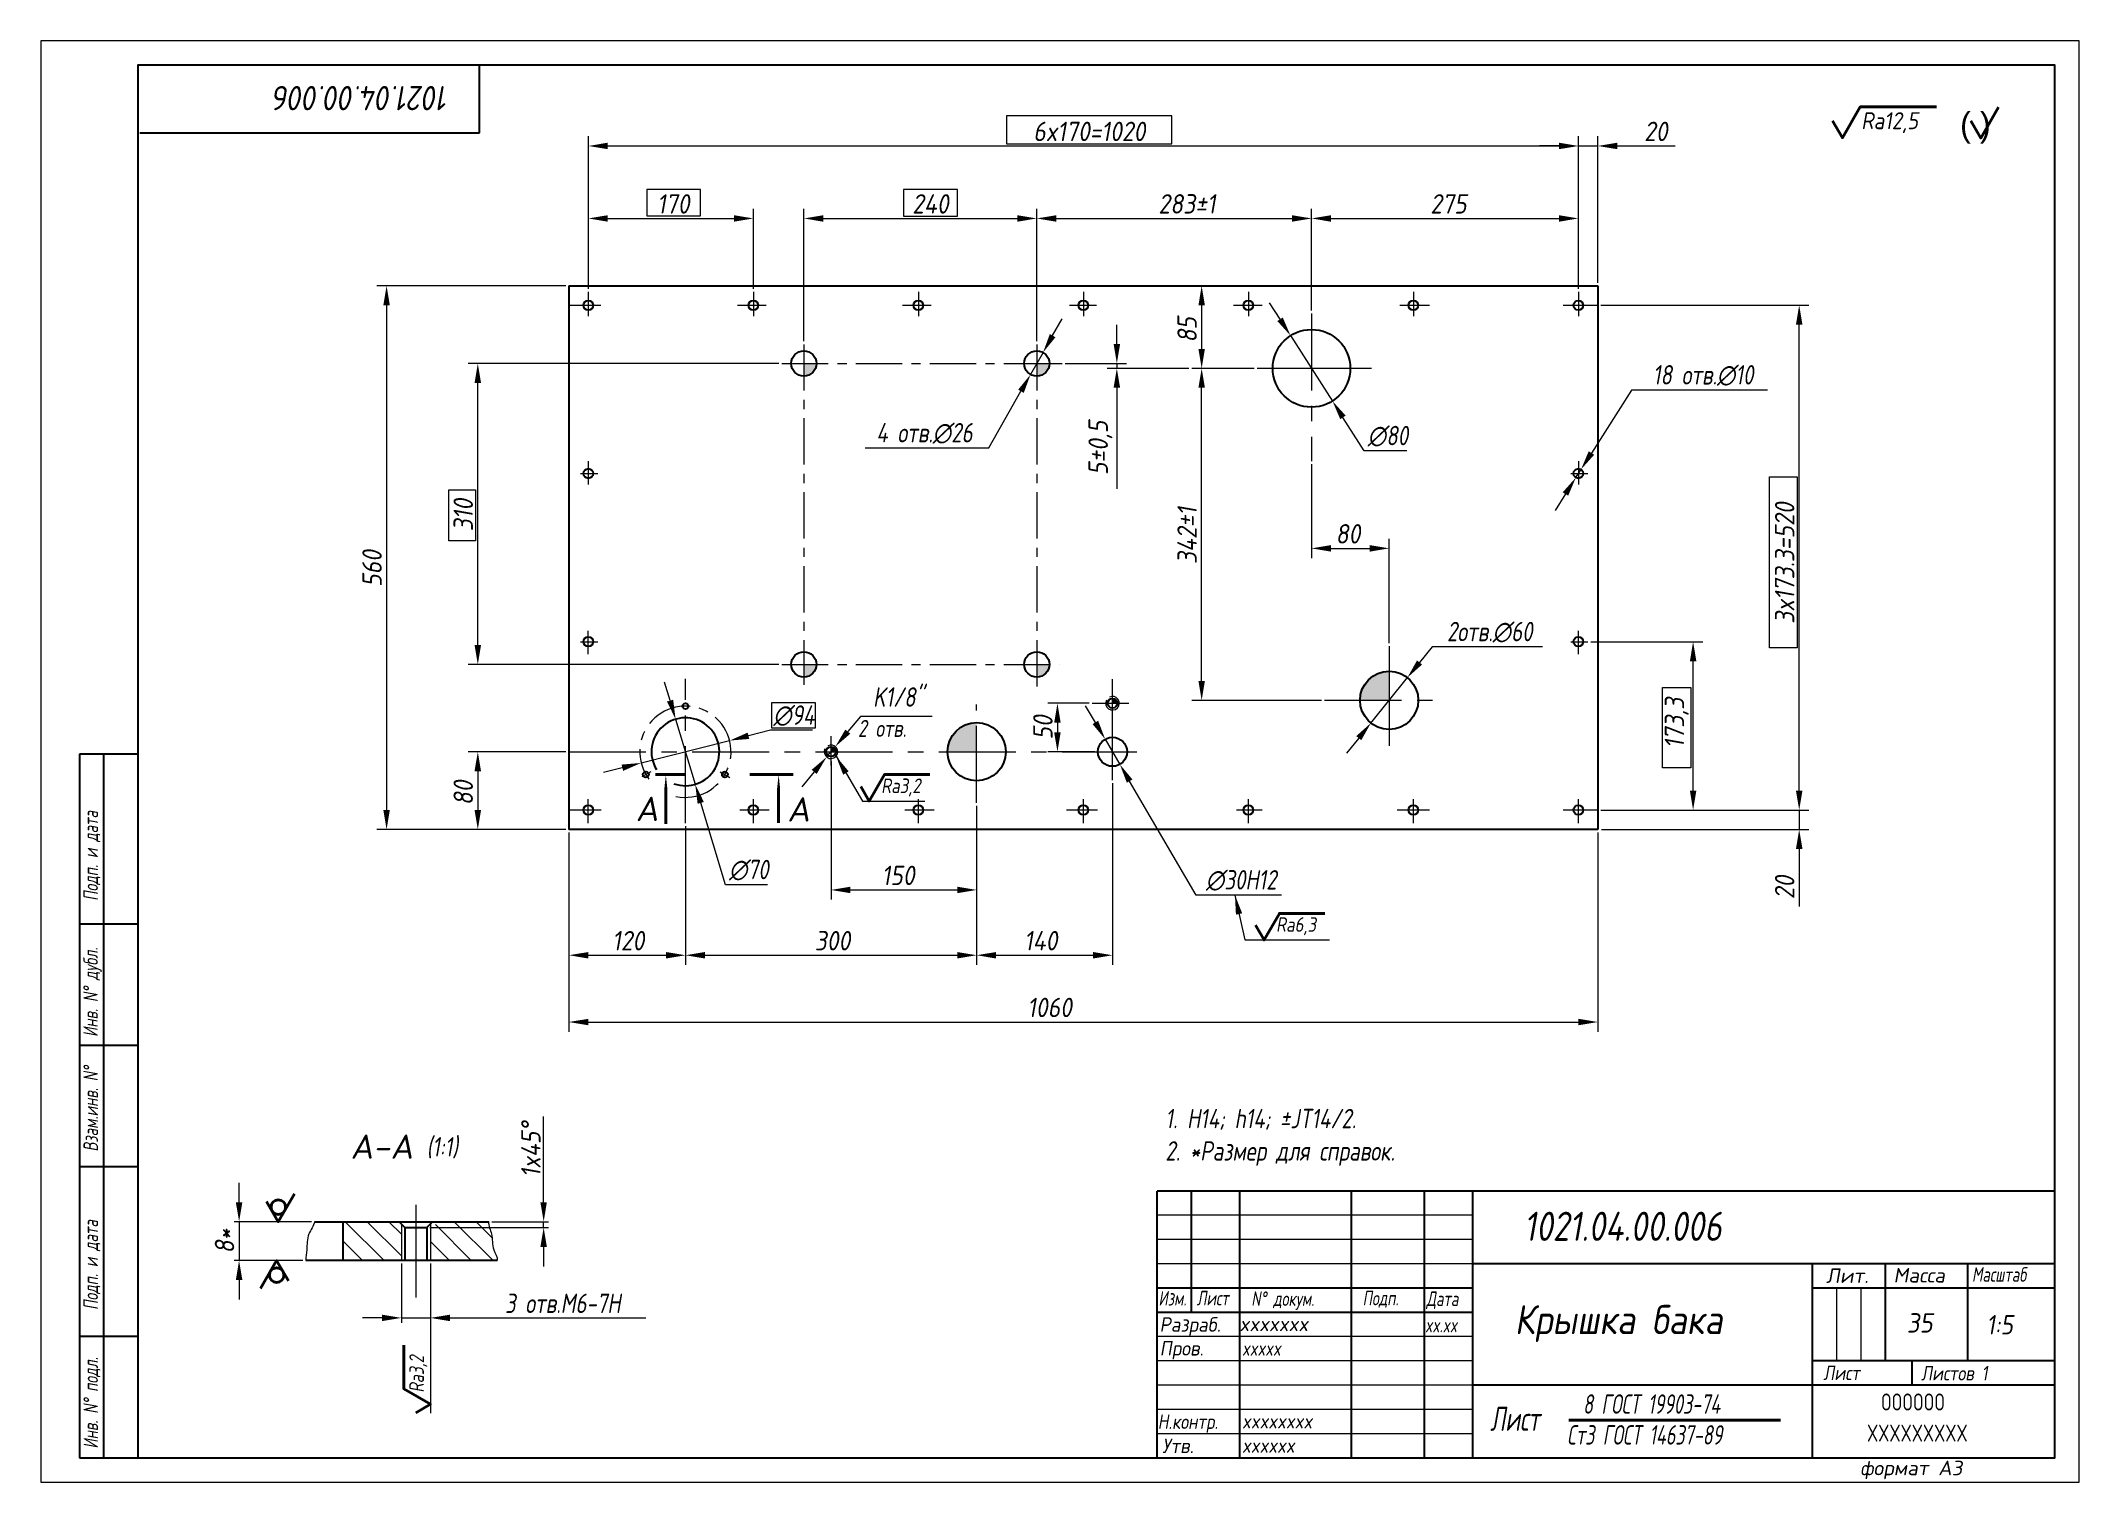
# Model space of a CAD drawing. Header units: millimetres. Extents: x 2375 to 2795, y 86 to 383.
import ezdxf

# ---------------------------------------------------------------- set-up
doc = ezdxf.new("R2010")
doc.units = ezdxf.units.MM
doc.linetypes.add('CENTER', pattern=[50.8, 31.75, -6.35, 6.35, -6.35])
for name, color, linetype, lineweight in [('Ax', 1, 'CENTER', 18), ('Dim', 3, 'Continuous', 40), ('Hatch', 5, 'Continuous', 18), ('Slim', 8, 'Continuous', 18), ('Text', 2, 'Continuous', 40), ('Wide', 31, 'Continuous', 60)]:
    doc.layers.add(name, color=color, linetype=linetype, lineweight=lineweight)
doc.styles.add('курсив', font='romans.shx', dxfattribs={"oblique": 10})
doc.styles.add('курсив 0_75', font='romans.shx', dxfattribs={"width": 0.75, "oblique": 10})
doc.styles.add('курсив 0_85', font='romans.shx', dxfattribs={"width": 0.85, "oblique": 10})
doc.dimstyles.new('L.Arrow', dxfattribs={"dimtxt": 4, "dimasz": 4, "dimexe": 2, "dimexo": 0.625, "dimgap": 1, "dimtad": 1, "dimlfac": 5, "dimtxsty": 'курсив 0_85', "dimcen": 0, "dimclrd": 256, "dimclre": 256, "dimclrt": 256, "dimadec": 1, "dimazin": 0, "dimtp": 0.0165, "dimtm": 0.0075, "dimtfac": 1, "dimtmove": 0, "dimatfit": 3, "dimfxl": 1, "dimlwd": 18, "dimlwe": 18, "dimarcsym": 0})
doc.dimstyles.new('к1_1', dxfattribs={"dimtxt": 4, "dimasz": 4, "dimexe": 1, "dimexo": 0.625, "dimtad": 1, "dimtxsty": 'курсив 0_85', "dimcen": 0, "dimadec": 0, "dimazin": 0, "dimtfac": 1, "dimtmove": 0, "dimatfit": 3, "dimldrblk": 'DOTSMALL', "dimfxl": 1, "dimlwd": 18, "dimlwe": 18, "dimarcsym": 0})
doc.dimstyles.new('к1_1с', dxfattribs={"dimtxt": 4, "dimasz": 4, "dimexe": 1, "dimexo": 0.625, "dimgap": 1, "dimtad": 1, "dimtxsty": 'курсив 0_85', "dimcen": 0, "dimadec": 0, "dimazin": 0, "dimtfac": 1, "dimtmove": 0, "dimatfit": 3, "dimldrblk": 'DOTSMALL', "dimfxl": 1, "dimlwd": 18, "dimlwe": 18, "dimarcsym": 0})
doc.dimstyles.new('к1_1св', dxfattribs={"dimtxt": 4, "dimasz": 4, "dimexe": 2, "dimexo": 0.625, "dimgap": 1, "dimtad": 1, "dimtoh": 1, "dimtxsty": 'курсив 0_75', "dimcen": 0, "dimadec": 0, "dimazin": 0, "dimtfac": 1, "dimtmove": 0, "dimatfit": 3, "dimldrblk": 'DOTSMALL', "dimfxl": 1, "dimlwd": 18, "dimlwe": 18, "dimarcsym": 0})
doc.dimstyles.new('к1_5', dxfattribs={"dimtxt": 4, "dimasz": 4, "dimexe": 2, "dimexo": 0.625, "dimgap": 1, "dimtad": 1, "dimlfac": 5, "dimtxsty": 'курсив 0_85', "dimcen": 0, "dimadec": 1, "dimazin": 0, "dimtp": 0.0165, "dimtm": 0.0075, "dimtfac": 1, "dimtmove": 0, "dimatfit": 3, "dimldrblk": 'DOTSMALL', "dimfxl": 1, "dimlwd": 18, "dimlwe": 18, "dimarcsym": 0})

msp = doc.modelspace()

# ---------------------------------------------------------------- texts
at = {"layer": 'Text', "oblique": 10}
for s, height, rotation, style, width, p in [('1021.04.00.006', 5, 180, 'курсив', 0.85, (2459.0809, 373.5703)), ('Подп. и дата', 3, 90, 'курсив 0_75', 0.7, (2386.7063, 205.6706)), ('Инв. N%%D дубл.', 3, 90, 'курсив 0_75', 0.7, (2386.6726, 177.6345)), ('Взам.инв. N%%D', 3, 90, 'курсив 0_75', 0.7, (2386.7063, 154.0087)), ('Подп. и дата', 3, 90, 'курсив 0_75', 0.7, (2386.7063, 121.3834)), ('Инв. N%%D подл.', 3, 90, 'курсив 0_75', 0.7, (2386.7063, 92.8107)), ('Ra3,2', 3, 90, 'курсив 0_75', 0.75, (2453.8569, 104.3599))]:
    msp.add_text(s, height=height, rotation=rotation, dxfattribs=dict(at, style=style, width=width)).set_placement(p)
for s, height, style, width, p in [('Ra12,5', 3.5, 'курсив 0_85', 0.85, (2750.0041, 364.6717)), ('2 отв.', 3.5, 'курсив 0_75', 0.75, (2543.2854, 239.4582)), ('Ra3,2', 3, 'курсив', 0.8, (2548.0656, 227.8861)), ('Ra6,3', 3, 'курсив', 0.8, (2629.4313, 199.2972)), ('1021.04.00.006', 6, 'курсив', 0.8, (2680.4972, 135.6185)), ('Масштаб', 3, 'курсив', 0.7, (2772.813, 127.2004)), ('Изм.', 3, 'курсив', 0.7, (2605.195, 122.2826)), ('Лист', 3, 'курсив', 0.7, (2613.0957, 122.3309)), ('N%%D докум.', 3, 'курсив', 0.7, (2624.3243, 122.2102)), ('Подп.', 3, 'курсив', 0.7, (2647.2645, 122.3309)), ('Дата', 3, 'курсив', 0.7, (2660.4091, 122.1925)), ('Крышка бака', 6, 'курсив 0_85', 0.85, (2678.581, 116.4022)), ('Разраб.', 3, 'курсив', 0.9, (2605.43, 116.8929)), ('35', 4, 'курсив', 0.9, (2759.3732, 116.714)), ('1:5', 4, 'курсив 0_85', 0.85, (2775.7715, 116.3428)), ('Пров.', 3, 'курсив', 0.9, (2605.456, 111.9883)), ('xxxxx', 3, 'курсив', 0.75, (2622.4218, 111.9666)), ('Лист ', 3, 'курсив', 0.8, (2742.179, 106.9185)), ('Листов 1', 3, 'курсив', 0.8, (2762.3252, 106.855)), ('Лист', 5, 'курсив 0_75', 0.65, (2673.5569, 96.4649)), (' 8 ГОСТ 19903-74', 4, 'курсив 0_75', 0.65, (2690.9626, 100.0011)), ('Н.контр.', 3, 'курсив', 0.8, (2605.0466, 96.8694)), ('xxxxxxxx', 3, 'курсив 0_85', 0.85, (2622.4218, 96.9666)), ('Ст3 ГОСТ 14637-89', 4, 'курсив 0_75', 0.65, (2689.398, 93.6442)), ('Утв.', 3, 'курсив', 0.9, (2605.9776, 91.8911)), ('xxxxxx', 3, 'курсив 0_85', 0.85, (2622.4218, 91.9666))]:
    msp.add_text(s, height=height, dxfattribs=dict(at, style=style, width=width)).set_placement(p)
at = {"layer": 'Text'}
msp.add_text('( )', height=5, dxfattribs=at).set_placement((2770.3651, 363.1756))
at = {"layer": 'Text', "style": 'курсив', "oblique": 10}
for s, p in [('Лит.', (2742.7601, 126.9478)), ('Масса', (2756.6533, 127.033)), ('формат А3', (2749.7738, 87.3221))]:
    msp.add_text(s, height=3, dxfattribs=at).set_placement(p)
at = {"layer": 'Text', "ltscale": 0.8, "style": 'курсив', "oblique": 10}
for s, width, p in [('xxxxxxx', 0.95, (2621.9164, 117.0105)), ('xx.xx', 0.7, (2660.1426, 116.7805))]:
    msp.add_text(s, height=3, dxfattribs=dict(at, width=width)).set_placement(p)
at = {"layer": 'Text', "ltscale": 6, "insert": (2606.6194, 162.819), "char_height": 4, "width": 177.752582, "attachment_point": 1, "style": 'курсив 0_75'}
msp.add_mtext('1. H14; h14; %%PJT14/2.\\P2. *Размер для справок.', dxfattribs=at)
at = {"layer": 'Wide', "style": 'курсив', "oblique": 10}
for s, p in [('A', (2497.4975, 222.1246)), ('A', (2528.7215, 222.0193)), ('A-A', (2438.7305, 152.5389))]:
    msp.add_text(s, height=5, dxfattribs=at).set_placement(p)
at = {"layer": 'Wide', "style": 'курсив 0_75', "oblique": 10, "width": 0.75}
msp.add_text('(1:1)', height=4, dxfattribs=at).set_placement((2454.4064, 152.994))
at = {"layer": 'Wide', "lineweight": 50, "style": 'курсив', "width": 0.7}
for s, p in [('OOOOOO', (2754.0681, 100.6676)), ('XXXXXXXXX', (2751.1947, 94.2578))]:
    msp.add_text(s, height=3.5, dxfattribs=at).set_placement(p)

# ---------------------------------------------------------------- blocks, each defined once
blk = doc.blocks.new('*D201')
at = {"layer": 'Defpoints', "color": 0, "transparency": 16777216}
for p in [(2483.74, 236.39), (2464.96, 220.39), (2483.74, 220.39)]:
    blk.add_point(p, dxfattribs=at)
at = {"layer": 'Dim', "color": 0, "lineweight": 18, "transparency": 16777216}
for p, q in [((2483.11, 236.39), (2462.96, 236.39)), ((2464.96, 232.39), (2464.96, 224.39)), ((2483.11, 220.39), (2462.96, 220.39))]:
    blk.add_line(p, q, dxfattribs=at)
at = {"layer": 'Dim', "color": 0, "transparency": 16777216}
for points in [[(2464.29, 232.39), (2465.63, 232.39), (2464.96, 236.39)], [(2464.29, 224.39), (2465.63, 224.39), (2464.96, 220.39)]]:
    blk.add_solid(points, dxfattribs=at)
at = {"layer": 'Dim', "color": 0, "transparency": 16777216, "insert": (2461.96, 227.92), "char_height": 4, "attachment_point": 5, "rotation": 90, "style": 'курсив 0_85'}
blk.add_mtext('80', dxfattribs=at)
blk = doc.blocks.new('_DotSmall')
at = {"color": 0, "linetype": 'ByBlock', "const_width": 0.5}
blk.add_lwpolyline([(-122670.93, 17467.94, 1), (-122670.8, 17467.94, 1)], format="xyb", close=True, dxfattribs=at)
blk = doc.blocks.new('*D202')
at = {"layer": 'Defpoints', "color": 0, "transparency": 16777216}
for p in [(2614.1, 315.39), (2625.53, 315.39), (2639.43, 246.99)]:
    blk.add_point(p, dxfattribs=at)
at = {"layer": 'Dim', "color": 0, "lineweight": 18, "transparency": 16777216}
for p, q in [((2624.91, 315.39), (2612.1, 315.39)), ((2614.1, 250.99), (2614.1, 311.39)), ((2638.81, 246.99), (2612.1, 246.99))]:
    blk.add_line(p, q, dxfattribs=at)
at = {"layer": 'Dim', "color": 0, "transparency": 16777216}
for points in [[(2613.44, 311.39), (2614.77, 311.39), (2614.1, 315.39)], [(2613.44, 250.99), (2614.77, 250.99), (2614.1, 246.99)]]:
    blk.add_solid(points, dxfattribs=at)
at = {"layer": 'Dim', "color": 0, "transparency": 16777216, "insert": (2611.1, 280.95), "char_height": 4, "attachment_point": 5, "rotation": 90, "style": 'курсив 0_85'}
blk.add_mtext('342%%p1', dxfattribs=at)
blk = doc.blocks.new('*D203')
at = {"layer": 'Defpoints', "color": 0, "transparency": 16777216}
for p in [(2464.96, 316.39), (2527.63, 316.39), (2527.63, 254.39)]:
    blk.add_point(p, dxfattribs=at)
at = {"layer": 'Dim', "color": 0, "lineweight": 18, "transparency": 16777216}
for p, q in [((2527.01, 316.39), (2462.96, 316.39)), ((2464.96, 258.39), (2464.96, 312.39)), ((2527.01, 254.39), (2462.96, 254.39))]:
    blk.add_line(p, q, dxfattribs=at)
at = {"layer": 'Dim', "color": 0, "transparency": 16777216}
for points in [[(2464.29, 312.39), (2465.63, 312.39), (2464.96, 316.39)], [(2464.29, 258.39), (2465.63, 258.39), (2464.96, 254.39)]]:
    blk.add_solid(points, dxfattribs=at)
at = {"layer": 'Dim', "color": 0, "transparency": 16777216, "insert": (2461.96, 285.16), "char_height": 4, "attachment_point": 5, "rotation": 90, "style": 'курсив 0_85'}
blk.add_mtext('310', dxfattribs=at)
blk = doc.blocks.new('*D204')
at = {"layer": 'Defpoints', "color": 0, "transparency": 16777216}
for p in [(2483.74, 220.39), (2507.74, 221.66), (2507.74, 194.47)]:
    blk.add_point(p, dxfattribs=at)
at = {"layer": 'Dim', "color": 0, "lineweight": 18, "transparency": 16777216}
for p, q in [((2483.74, 219.77), (2483.74, 192.47)), ((2507.74, 221.04), (2507.74, 192.47)), ((2487.74, 194.47), (2503.74, 194.47))]:
    blk.add_line(p, q, dxfattribs=at)
at = {"layer": 'Dim', "color": 0, "transparency": 16777216}
for points in [[(2487.74, 195.13), (2487.74, 193.8), (2483.74, 194.47)], [(2503.74, 195.13), (2503.74, 193.8), (2507.74, 194.47)]]:
    blk.add_solid(points, dxfattribs=at)
at = {"layer": 'Dim', "color": 0, "transparency": 16777216, "insert": (2495.97, 197.47), "char_height": 4, "attachment_point": 5, "style": 'курсив 0_85'}
blk.add_mtext('120', dxfattribs=at)
blk = doc.blocks.new('*D205')
at = {"layer": 'Defpoints', "color": 0, "transparency": 16777216}
for p in [(2567.74, 225.85), (2507.74, 221.66), (2567.74, 194.47)]:
    blk.add_point(p, dxfattribs=at)
at = {"layer": 'Dim', "color": 0, "lineweight": 18, "transparency": 16777216}
for p, q in [((2567.74, 225.22), (2567.74, 192.47)), ((2507.74, 221.04), (2507.74, 192.47)), ((2511.74, 194.47), (2563.74, 194.47))]:
    blk.add_line(p, q, dxfattribs=at)
at = {"layer": 'Dim', "color": 0, "transparency": 16777216}
for points in [[(2511.74, 195.13), (2511.74, 193.8), (2507.74, 194.47)], [(2563.74, 195.13), (2563.74, 193.8), (2567.74, 194.47)]]:
    blk.add_solid(points, dxfattribs=at)
at = {"layer": 'Dim', "color": 0, "transparency": 16777216, "insert": (2538.05, 197.47), "char_height": 4, "attachment_point": 5, "style": 'курсив 0_85'}
blk.add_mtext('300', dxfattribs=at)
blk = doc.blocks.new('*D206')
at = {"layer": 'Defpoints', "color": 0, "transparency": 16777216}
for p in [(2595.74, 230.55), (2567.74, 225.85), (2595.74, 194.47)]:
    blk.add_point(p, dxfattribs=at)
at = {"layer": 'Dim', "color": 0, "lineweight": 18, "transparency": 16777216}
for p, q in [((2595.74, 229.92), (2595.74, 192.47)), ((2567.74, 225.22), (2567.74, 192.47)), ((2571.74, 194.47), (2591.74, 194.47))]:
    blk.add_line(p, q, dxfattribs=at)
at = {"layer": 'Dim', "color": 0, "transparency": 16777216}
for points in [[(2571.74, 195.13), (2571.74, 193.8), (2567.74, 194.47)], [(2591.74, 195.13), (2591.74, 193.8), (2595.74, 194.47)]]:
    blk.add_solid(points, dxfattribs=at)
at = {"layer": 'Dim', "color": 0, "transparency": 16777216, "insert": (2580.96, 197.47), "char_height": 4, "attachment_point": 5, "style": 'курсив 0_85'}
blk.add_mtext('140', dxfattribs=at)
blk = doc.blocks.new('*D207')
at = {"layer": 'Defpoints', "color": 0, "transparency": 16777216}
for p in [(2636.74, 296.29), (2652.74, 278.3), (2652.74, 258.15)]:
    blk.add_point(p, dxfattribs=at)
at = {"layer": 'Dim', "color": 0, "lineweight": 18, "transparency": 16777216}
for p, q in [((2636.74, 295.67), (2636.74, 276.3)), ((2640.74, 278.3), (2648.74, 278.3)), ((2652.74, 258.77), (2652.74, 280.3))]:
    blk.add_line(p, q, dxfattribs=at)
at = {"layer": 'Dim', "color": 0, "transparency": 16777216}
for points in [[(2640.74, 278.97), (2640.74, 277.63), (2636.74, 278.3)], [(2648.74, 278.97), (2648.74, 277.63), (2652.74, 278.3)]]:
    blk.add_solid(points, dxfattribs=at)
at = {"layer": 'Dim', "color": 0, "transparency": 16777216, "insert": (2644.26, 281.3), "char_height": 4, "attachment_point": 5, "style": 'курсив 0_85'}
blk.add_mtext('80', dxfattribs=at)
blk = doc.blocks.new('*D208')
at = {"layer": 'Defpoints', "color": 0, "transparency": 16777216}
for p in [(2693.67, 259.06), (2715.36, 259.06), (2695.74, 224.39)]:
    blk.add_point(p, dxfattribs=at)
at = {"layer": 'Dim', "color": 0, "lineweight": 18, "transparency": 16777216}
for p, q in [((2694.29, 259.06), (2717.36, 259.06)), ((2715.36, 228.39), (2715.36, 255.06)), ((2696.36, 224.39), (2717.36, 224.39))]:
    blk.add_line(p, q, dxfattribs=at)
at = {"layer": 'Dim', "color": 0, "transparency": 16777216}
for points in [[(2714.7, 255.06), (2716.03, 255.06), (2715.36, 259.06)], [(2714.7, 228.39), (2716.03, 228.39), (2715.36, 224.39)]]:
    blk.add_solid(points, dxfattribs=at)
at = {"layer": 'Dim', "color": 0, "transparency": 16777216, "insert": (2711.98, 242.32), "char_height": 4, "attachment_point": 5, "rotation": 90, "style": 'курсив 0_85'}
blk.add_mtext('173,3', dxfattribs=at)
blk = doc.blocks.new('*D209')
at = {"layer": 'Defpoints', "color": 0, "transparency": 16777216}
for p in [(2695.74, 328.39), (2737.22, 328.39), (2695.74, 224.39)]:
    blk.add_point(p, dxfattribs=at)
at = {"layer": 'Dim', "color": 0, "lineweight": 18, "transparency": 16777216}
for p, q in [((2696.36, 328.39), (2739.22, 328.39)), ((2737.22, 228.39), (2737.22, 324.39)), ((2696.36, 224.39), (2739.22, 224.39))]:
    blk.add_line(p, q, dxfattribs=at)
at = {"layer": 'Dim', "color": 0, "transparency": 16777216}
for points in [[(2736.55, 324.39), (2737.89, 324.39), (2737.22, 328.39)], [(2736.55, 228.39), (2737.89, 228.39), (2737.22, 224.39)]]:
    blk.add_solid(points, dxfattribs=at)
at = {"layer": 'Dim', "color": 0, "transparency": 16777216, "insert": (2734.22, 275.26), "char_height": 4, "attachment_point": 5, "rotation": 90, "style": 'курсив 0_85'}
blk.add_mtext('3x173.3=520', dxfattribs=at)
blk = doc.blocks.new('*D210')
at = {"layer": 'Defpoints', "color": 0, "transparency": 16777216}
for p in [(2521.74, 346.28), (2487.74, 331.13), (2521.74, 331.13)]:
    blk.add_point(p, dxfattribs=at)
at = {"layer": 'Dim', "color": 0, "lineweight": 18, "transparency": 16777216}
for p, q in [((2487.74, 331.75), (2487.74, 348.28)), ((2491.74, 346.28), (2517.74, 346.28)), ((2521.74, 331.75), (2521.74, 348.28))]:
    blk.add_line(p, q, dxfattribs=at)
at = {"layer": 'Dim', "color": 0, "transparency": 16777216}
for points in [[(2491.74, 346.94), (2491.74, 345.61), (2487.74, 346.28)], [(2517.74, 346.94), (2517.74, 345.61), (2521.74, 346.28)]]:
    blk.add_solid(points, dxfattribs=at)
at = {"layer": 'Dim', "color": 0, "transparency": 16777216, "insert": (2505.25, 349.28), "char_height": 4, "attachment_point": 5, "style": 'курсив 0_85'}
blk.add_mtext('170', dxfattribs=at)
blk = doc.blocks.new('*D211')
at = {"layer": 'Defpoints', "color": 0, "transparency": 16777216}
for p in [(2691.74, 361.21), (2487.74, 331.13), (2691.74, 331.13)]:
    blk.add_point(p, dxfattribs=at)
at = {"layer": 'Dim', "color": 0, "lineweight": 18, "transparency": 16777216}
for p, q in [((2487.74, 331.75), (2487.74, 363.21)), ((2491.74, 361.21), (2687.74, 361.21)), ((2691.74, 331.75), (2691.74, 363.21))]:
    blk.add_line(p, q, dxfattribs=at)
at = {"layer": 'Dim', "color": 0, "transparency": 16777216}
for points in [[(2491.74, 361.88), (2491.74, 360.55), (2487.74, 361.21)], [(2687.74, 361.88), (2687.74, 360.55), (2691.74, 361.21)]]:
    blk.add_solid(points, dxfattribs=at)
at = {"layer": 'Dim', "color": 0, "transparency": 16777216, "insert": (2590.96, 364.21), "char_height": 4, "attachment_point": 5, "style": 'курсив 0_85'}
blk.add_mtext('6x170=1020', dxfattribs=at)
blk = doc.blocks.new('*D212')
at = {"layer": 'Defpoints', "color": 0, "transparency": 16777216}
for p in [(2632.42, 322.13), (2641.05, 308.66)]:
    blk.add_point(p, dxfattribs=at)
at = {"layer": 'Dim', "color": 0, "lineweight": 18, "transparency": 16777216}
for p, q in [((2630.26, 325.5), (2628.1, 328.87)), ((2632.42, 322.13), (2641.05, 308.66)), ((2647.62, 298.41), (2643.21, 305.29)), ((2656.35, 298.41), (2647.62, 298.41))]:
    blk.add_line(p, q, dxfattribs=at)
at = {"layer": 'Dim', "color": 0, "transparency": 16777216}
for points in [[(2630.82, 325.86), (2629.7, 325.14), (2632.42, 322.13)], [(2643.77, 305.65), (2642.65, 304.93), (2641.05, 308.66)]]:
    blk.add_solid(points, dxfattribs=at)
at = {"layer": 'Dim', "color": 0, "transparency": 16777216, "insert": (2652.49, 301.41), "char_height": 4, "attachment_point": 5, "style": 'курсив 0_75'}
blk.add_mtext('∅80', dxfattribs=at)
blk = doc.blocks.new('*D213')
at = {"layer": 'Defpoints', "color": 0, "transparency": 16777216}
for p in [(2656.49, 251.67), (2648.98, 242.32)]:
    blk.add_point(p, dxfattribs=at)
at = {"layer": 'Dim', "color": 0, "lineweight": 18, "transparency": 16777216}
for p, q in [((2661.6, 258.03), (2659, 254.79)), ((2684.31, 258.03), (2661.6, 258.03)), ((2648.98, 242.32), (2656.49, 251.67)), ((2646.47, 239.2), (2643.97, 236.08))]:
    blk.add_line(p, q, dxfattribs=at)
at = {"layer": 'Dim', "color": 0, "transparency": 16777216}
for points in [[(2658.48, 255.21), (2659.52, 254.37), (2656.49, 251.67)], [(2645.95, 239.62), (2646.99, 238.78), (2648.98, 242.32)]]:
    blk.add_solid(points, dxfattribs=at)
at = {"layer": 'Dim', "color": 0, "transparency": 16777216, "insert": (2673.46, 261.03), "char_height": 4, "attachment_point": 5, "style": 'курсив 0_75'}
blk.add_mtext('2отв.∅60', dxfattribs=at)
blk = doc.blocks.new('*D214')
at = {"layer": 'Defpoints', "color": 0, "transparency": 16777216}
for p in [(2581.42, 318.66), (2578.85, 314.13)]:
    blk.add_point(p, dxfattribs=at)
at = {"layer": 'Dim', "color": 0, "lineweight": 18, "transparency": 16777216}
for p, q in [((2583.4, 322.13), (2585.37, 325.61)), ((2581.42, 318.66), (2578.85, 314.13)), ((2570.25, 299), (2576.87, 310.66)), ((2544.74, 299), (2570.25, 299))]:
    blk.add_line(p, q, dxfattribs=at)
at = {"layer": 'Dim', "color": 0, "transparency": 16777216}
for points in [[(2582.82, 322.46), (2583.98, 321.8), (2581.42, 318.66)], [(2576.29, 310.99), (2577.45, 310.33), (2578.85, 314.13)]]:
    blk.add_solid(points, dxfattribs=at)
at = {"layer": 'Dim', "color": 0, "transparency": 16777216, "insert": (2556.99, 302), "char_height": 4, "attachment_point": 5, "style": 'курсив 0_75'}
blk.add_mtext('4 отв.∅26 ', dxfattribs=at)
blk = doc.blocks.new('*D215')
at = {"layer": 'Defpoints', "color": 0, "transparency": 16777216}
for p in [(2594.22, 238.99), (2597.25, 233.8)]:
    blk.add_point(p, dxfattribs=at)
at = {"layer": 'Dim', "color": 0, "lineweight": 18, "transparency": 16777216}
for p, q in [((2592.2, 242.44), (2590.19, 245.89)), ((2594.22, 238.99), (2597.25, 233.8)), ((2612.98, 206.88), (2599.27, 230.35)), ((2630.55, 206.88), (2612.98, 206.88))]:
    blk.add_line(p, q, dxfattribs=at)
at = {"layer": 'Dim', "color": 0, "transparency": 16777216}
for points in [[(2592.78, 242.78), (2591.63, 242.1), (2594.22, 238.99)], [(2599.84, 230.69), (2598.69, 230.01), (2597.25, 233.8)]]:
    blk.add_solid(points, dxfattribs=at)
at = {"layer": 'Dim', "color": 0, "transparency": 16777216, "insert": (2622.26, 209.88), "char_height": 4, "attachment_point": 5, "style": 'курсив 0_75'}
blk.add_mtext('∅30H12', dxfattribs=at)
blk = doc.blocks.new('*D216')
at = {"layer": 'Defpoints', "color": 0, "transparency": 16777216}
for p in [(2516.85, 238.7), (2498.62, 234.09)]:
    blk.add_point(p, dxfattribs=at)
at = {"layer": 'Dim', "color": 0, "lineweight": 18, "transparency": 16777216}
for p, q in [((2525.26, 240.83), (2520.73, 239.68)), ((2533.92, 240.83), (2525.26, 240.83)), ((2498.62, 234.09), (2516.85, 238.7)), ((2494.74, 233.11), (2490.87, 232.12))]:
    blk.add_line(p, q, dxfattribs=at)
at = {"layer": 'Dim', "color": 0, "transparency": 16777216}
for points in [[(2520.56, 240.33), (2520.89, 239.04), (2516.85, 238.7)], [(2494.58, 233.75), (2494.91, 232.46), (2498.62, 234.09)]]:
    blk.add_solid(points, dxfattribs=at)
at = {"layer": 'Dim', "color": 0, "transparency": 16777216, "insert": (2530.09, 243.83), "char_height": 4, "attachment_point": 5, "style": 'курсив 0_75'}
blk.add_mtext('∅94', dxfattribs=at)
blk = doc.blocks.new('*D43')
at = {"layer": 'Defpoints', "color": 0, "transparency": 16777216}
for p in [(2692.27, 294.57), (2691.2, 292.88)]:
    blk.add_point(p, dxfattribs=at)
at = {"layer": 'Dim', "color": 0, "lineweight": 18, "transparency": 16777216}
for p, q in [((2702.65, 310.93), (2694.41, 297.95)), ((2730.72, 310.93), (2702.65, 310.93)), ((2691.2, 292.88), (2692.27, 294.57)), ((2689.06, 289.51), (2686.91, 286.13))]:
    blk.add_line(p, q, dxfattribs=at)
at = {"layer": 'Dim', "color": 0, "transparency": 16777216}
for points in [[(2693.85, 298.31), (2694.98, 297.59), (2692.27, 294.57)], [(2688.49, 289.86), (2689.62, 289.15), (2691.2, 292.88)]]:
    blk.add_solid(points, dxfattribs=at)
at = {"layer": 'Dim', "color": 0, "transparency": 16777216, "insert": (2717.43, 313.93), "char_height": 4, "attachment_point": 5, "style": 'курсив 0_75'}
blk.add_mtext('18 отв.∅10', dxfattribs=at)
blk = doc.blocks.new('*D217')
at = {"layer": 'Defpoints', "color": 0, "transparency": 16777216}
for p in [(2505.72, 243.1), (2509.75, 229.69)]:
    blk.add_point(p, dxfattribs=at)
at = {"layer": 'Dim', "color": 0, "lineweight": 18, "transparency": 16777216}
for p, q in [((2504.57, 246.93), (2503.42, 250.76)), ((2505.72, 243.1), (2509.75, 229.69)), ((2515.97, 209), (2510.9, 225.86)), ((2524.68, 209), (2515.97, 209))]:
    blk.add_line(p, q, dxfattribs=at)
at = {"layer": 'Dim', "color": 0, "transparency": 16777216}
for points in [[(2505.21, 247.12), (2503.93, 246.74), (2505.72, 243.1)], [(2511.54, 226.05), (2510.26, 225.67), (2509.75, 229.69)]]:
    blk.add_solid(points, dxfattribs=at)
at = {"layer": 'Dim', "color": 0, "transparency": 16777216, "insert": (2520.82, 212), "char_height": 4, "attachment_point": 5, "style": 'курсив 0_75'}
blk.add_mtext('∅70', dxfattribs=at)
blk = doc.blocks.new('*D218')
at = {"layer": 'Defpoints', "color": 0, "transparency": 16777216}
for p in [(2636.74, 346.28), (2636.74, 326.71), (2580.14, 320.34)]:
    blk.add_point(p, dxfattribs=at)
at = {"layer": 'Dim', "color": 0, "lineweight": 18, "transparency": 16777216}
for p, q in [((2580.14, 320.97), (2580.14, 348.28)), ((2584.14, 346.28), (2632.74, 346.28)), ((2636.74, 327.33), (2636.74, 348.28))]:
    blk.add_line(p, q, dxfattribs=at)
at = {"layer": 'Dim', "color": 0, "transparency": 16777216}
for points in [[(2584.14, 346.94), (2584.14, 345.61), (2580.14, 346.28)], [(2632.74, 346.94), (2632.74, 345.61), (2636.74, 346.28)]]:
    blk.add_solid(points, dxfattribs=at)
at = {"layer": 'Dim', "color": 0, "transparency": 16777216, "insert": (2611.08, 349.28), "char_height": 4, "attachment_point": 5, "style": 'курсив 0_85'}
blk.add_mtext('283%%p1', dxfattribs=at)
blk = doc.blocks.new('*D219')
at = {"layer": 'Defpoints', "color": 0, "transparency": 16777216}
for p in [(2691.74, 346.28), (2691.74, 331.13), (2636.74, 326.71)]:
    blk.add_point(p, dxfattribs=at)
at = {"layer": 'Dim', "color": 0, "lineweight": 18, "transparency": 16777216}
for p, q in [((2636.74, 327.33), (2636.74, 348.28)), ((2640.74, 346.28), (2687.74, 346.28)), ((2691.74, 331.75), (2691.74, 348.28))]:
    blk.add_line(p, q, dxfattribs=at)
at = {"layer": 'Dim', "color": 0, "transparency": 16777216}
for points in [[(2640.74, 346.94), (2640.74, 345.61), (2636.74, 346.28)], [(2687.74, 346.94), (2687.74, 345.61), (2691.74, 346.28)]]:
    blk.add_solid(points, dxfattribs=at)
at = {"layer": 'Dim', "color": 0, "transparency": 16777216, "insert": (2664.96, 349.28), "char_height": 4, "attachment_point": 5, "style": 'курсив 0_85'}
blk.add_mtext('275', dxfattribs=at)
blk = doc.blocks.new('*D44')
at = {"layer": 'Defpoints', "color": 0, "transparency": 16777216}
for p in [(2636.74, 332.39), (2614.1, 315.39), (2625.53, 315.39)]:
    blk.add_point(p, dxfattribs=at)
at = {"layer": 'Dim', "color": 0, "lineweight": 18, "transparency": 16777216}
for p, q in [((2636.11, 332.39), (2612.1, 332.39)), ((2614.1, 328.39), (2614.1, 319.39)), ((2624.91, 315.39), (2612.1, 315.39))]:
    blk.add_line(p, q, dxfattribs=at)
at = {"layer": 'Dim', "color": 0, "transparency": 16777216}
for points in [[(2613.44, 328.39), (2614.77, 328.39), (2614.1, 332.39)], [(2613.44, 319.39), (2614.77, 319.39), (2614.1, 315.39)]]:
    blk.add_solid(points, dxfattribs=at)
at = {"layer": 'Dim', "color": 0, "transparency": 16777216, "insert": (2611.1, 323.34), "char_height": 4, "attachment_point": 5, "rotation": 90, "style": 'курсив 0_85'}
blk.add_mtext('85', dxfattribs=at)
blk = doc.blocks.new('*D220')
at = {"layer": 'Defpoints', "color": 0, "transparency": 16777216}
for p in [(2585.34, 316.39), (2596.63, 315.39), (2612.1, 315.39)]:
    blk.add_point(p, dxfattribs=at)
at = {"layer": 'Dim', "color": 0, "lineweight": 18, "transparency": 16777216}
for p, q in [((2596.63, 320.39), (2596.63, 324.39)), ((2585.96, 316.39), (2598.63, 316.39)), ((2611.48, 315.39), (2594.63, 315.39)), ((2596.63, 316.39), (2596.63, 315.39)), ((2596.63, 311.39), (2596.63, 290.58))]:
    blk.add_line(p, q, dxfattribs=at)
at = {"layer": 'Dim', "color": 0, "transparency": 16777216}
for points in [[(2595.96, 320.39), (2597.3, 320.39), (2596.63, 316.39)], [(2595.96, 311.39), (2597.3, 311.39), (2596.63, 315.39)]]:
    blk.add_solid(points, dxfattribs=at)
at = {"layer": 'Dim', "color": 0, "transparency": 16777216, "insert": (2593.25, 298.99), "char_height": 4, "attachment_point": 5, "rotation": 90, "style": 'курсив 0_85'}
blk.add_mtext('5%%p0,5', dxfattribs=at)
blk = doc.blocks.new('*D221')
at = {"layer": 'Defpoints', "color": 0, "transparency": 16777216}
for p in [(2695.84, 224.39), (2695.84, 220.39), (2737.22, 220.39)]:
    blk.add_point(p, dxfattribs=at)
at = {"layer": 'Dim', "color": 0, "lineweight": 18, "transparency": 16777216}
for p, q in [((2737.22, 228.39), (2737.22, 232.39)), ((2696.46, 224.39), (2739.22, 224.39)), ((2737.22, 224.39), (2737.22, 220.39)), ((2696.46, 220.39), (2739.22, 220.39)), ((2737.22, 216.39), (2737.22, 204.48))]:
    blk.add_line(p, q, dxfattribs=at)
at = {"layer": 'Dim', "color": 0, "transparency": 16777216}
for points in [[(2736.55, 228.39), (2737.89, 228.39), (2737.22, 224.39)], [(2736.55, 216.39), (2737.89, 216.39), (2737.22, 220.39)]]:
    blk.add_solid(points, dxfattribs=at)
at = {"layer": 'Dim', "color": 0, "transparency": 16777216, "insert": (2734.22, 208.44), "char_height": 4, "attachment_point": 5, "rotation": 90, "style": 'курсив 0_85'}
blk.add_mtext('20', dxfattribs=at)
blk = doc.blocks.new('*D45')
at = {"layer": 'Defpoints', "color": 0, "transparency": 16777216}
for p in [(2695.74, 361.21), (2695.74, 332.39), (2691.74, 331.13)]:
    blk.add_point(p, dxfattribs=at)
at = {"layer": 'Dim', "color": 0, "lineweight": 18, "transparency": 16777216}
for p, q in [((2687.74, 361.21), (2683.74, 361.21)), ((2691.74, 331.75), (2691.74, 363.21)), ((2691.74, 361.21), (2695.74, 361.21)), ((2695.74, 333.02), (2695.74, 363.21)), ((2699.74, 361.21), (2711.65, 361.21))]:
    blk.add_line(p, q, dxfattribs=at)
at = {"layer": 'Dim', "color": 0, "transparency": 16777216}
for points in [[(2687.74, 361.88), (2687.74, 360.55), (2691.74, 361.21)], [(2699.74, 361.88), (2699.74, 360.55), (2695.74, 361.21)]]:
    blk.add_solid(points, dxfattribs=at)
at = {"layer": 'Dim', "color": 0, "transparency": 16777216, "insert": (2707.69, 364.21), "char_height": 4, "attachment_point": 5, "style": 'курсив 0_85'}
blk.add_mtext('20', dxfattribs=at)
blk = doc.blocks.new('*D222')
at = {"layer": 'Defpoints', "color": 0, "transparency": 16777216}
for p in [(2580.14, 346.28), (2532.14, 320.34), (2580.14, 320.34)]:
    blk.add_point(p, dxfattribs=at)
at = {"layer": 'Dim', "color": 0, "lineweight": 18, "transparency": 16777216}
for p, q in [((2532.14, 320.97), (2532.14, 348.28)), ((2536.14, 346.28), (2576.14, 346.28)), ((2580.14, 320.97), (2580.14, 348.28))]:
    blk.add_line(p, q, dxfattribs=at)
at = {"layer": 'Dim', "color": 0, "transparency": 16777216}
for points in [[(2536.14, 346.94), (2536.14, 345.61), (2532.14, 346.28)], [(2576.14, 346.94), (2576.14, 345.61), (2580.14, 346.28)]]:
    blk.add_solid(points, dxfattribs=at)
at = {"layer": 'Dim', "color": 0, "transparency": 16777216, "insert": (2558.23, 349.28), "char_height": 4, "attachment_point": 5, "style": 'курсив 0_85'}
blk.add_mtext('240', dxfattribs=at)
blk = doc.blocks.new('*D223')
at = {"layer": 'Defpoints', "color": 0, "transparency": 16777216}
for p in [(2449.21, 131.57), (2455.21, 131.57), (2455.21, 119.75)]:
    blk.add_point(p, dxfattribs=at)
at = {"layer": 'Dim', "color": 0, "lineweight": 18, "transparency": 16777216}
for p, q in [((2449.21, 130.95), (2449.21, 118.75)), ((2455.21, 130.95), (2455.21, 118.75)), ((2445.21, 119.75), (2441.21, 119.75)), ((2449.21, 119.75), (2455.21, 119.75)), ((2459.21, 119.75), (2499.61, 119.75))]:
    blk.add_line(p, q, dxfattribs=at)
at = {"layer": 'Dim', "color": 0, "transparency": 16777216}
for points in [[(2445.21, 120.41), (2445.21, 119.08), (2449.21, 119.75)], [(2459.21, 120.41), (2459.21, 119.08), (2455.21, 119.75)]]:
    blk.add_solid(points, dxfattribs=at)
at = {"layer": 'Dim', "color": 0, "transparency": 16777216, "insert": (2482.46, 122.75), "char_height": 4, "attachment_point": 5, "style": 'курсив 0_75'}
blk.add_mtext('3 отв.M6-7H ', dxfattribs=at)
blk = doc.blocks.new('*D224')
at = {"layer": 'Defpoints', "color": 0, "transparency": 16777216}
for p in [(2467.22, 139.57), (2478.53, 139.57), (2454.46, 138.37)]:
    blk.add_point(p, dxfattribs=at)
at = {"layer": 'Dim', "color": 0, "lineweight": 18, "transparency": 16777216}
for p, q in [((2478.53, 143.57), (2478.53, 161.26)), ((2467.84, 139.57), (2479.53, 139.57)), ((2478.53, 138.37), (2478.53, 139.57)), ((2455.08, 138.37), (2479.53, 138.37)), ((2478.53, 134.37), (2478.53, 130.37))]:
    blk.add_line(p, q, dxfattribs=at)
at = {"layer": 'Dim', "color": 0, "transparency": 16777216}
for points in [[(2477.86, 143.57), (2479.19, 143.57), (2478.53, 139.57)], [(2477.86, 134.37), (2479.19, 134.37), (2478.53, 138.37)]]:
    blk.add_solid(points, dxfattribs=at)
at = {"layer": 'Dim', "color": 0, "transparency": 16777216, "insert": (2475.9, 154.42), "char_height": 4, "attachment_point": 5, "rotation": 90, "style": 'курсив 0_85'}
blk.add_mtext('1x45%%d', dxfattribs=at)
blk = doc.blocks.new('*D225')
at = {"layer": 'Defpoints', "color": 0, "transparency": 16777216}
for p in [(2483.74, 332.39), (2446.17, 220.39), (2483.74, 220.39)]:
    blk.add_point(p, dxfattribs=at)
at = {"layer": 'Dim', "color": 0, "lineweight": 18, "transparency": 16777216}
for p, q in [((2483.11, 332.39), (2444.17, 332.39)), ((2446.17, 328.39), (2446.17, 224.39)), ((2483.11, 220.39), (2444.17, 220.39))]:
    blk.add_line(p, q, dxfattribs=at)
at = {"layer": 'Dim', "color": 0, "transparency": 16777216}
for points in [[(2445.5, 328.39), (2446.83, 328.39), (2446.17, 332.39)], [(2445.5, 224.39), (2446.83, 224.39), (2446.17, 220.39)]]:
    blk.add_solid(points, dxfattribs=at)
at = {"layer": 'Dim', "color": 0, "transparency": 16777216, "insert": (2443.17, 274.15), "char_height": 4, "attachment_point": 5, "rotation": 90, "style": 'курсив 0_85'}
blk.add_mtext('560', dxfattribs=at)
blk = doc.blocks.new('*D226')
at = {"layer": 'Defpoints', "color": 0, "transparency": 16777216}
for p in [(2483.74, 220.39), (2695.74, 220.39), (2695.74, 180.71)]:
    blk.add_point(p, dxfattribs=at)
at = {"layer": 'Dim', "color": 0, "lineweight": 18, "transparency": 16777216}
for p, q in [((2483.74, 219.77), (2483.74, 178.71)), ((2695.74, 219.77), (2695.74, 178.71)), ((2487.74, 180.71), (2691.74, 180.71))]:
    blk.add_line(p, q, dxfattribs=at)
at = {"layer": 'Dim', "color": 0, "transparency": 16777216}
for points in [[(2487.74, 181.37), (2487.74, 180.04), (2483.74, 180.71)], [(2691.74, 181.37), (2691.74, 180.04), (2695.74, 180.71)]]:
    blk.add_solid(points, dxfattribs=at)
at = {"layer": 'Dim', "color": 0, "transparency": 16777216, "insert": (2582.77, 183.71), "char_height": 4, "attachment_point": 5, "style": 'курсив 0_85'}
blk.add_mtext('1060', dxfattribs=at)
blk = doc.blocks.new('*D227')
at = {"layer": 'Defpoints', "color": 0, "transparency": 16777216}
for p in [(2431.33, 139.57), (2415.78, 131.57), (2429.51, 131.57)]:
    blk.add_point(p, dxfattribs=at)
at = {"layer": 'Dim', "color": 0, "lineweight": 18, "transparency": 16777216}
for p, q in [((2415.78, 143.57), (2415.78, 147.57)), ((2430.7, 139.57), (2414.78, 139.57)), ((2415.78, 139.57), (2415.78, 131.57)), ((2428.88, 131.57), (2414.78, 131.57)), ((2415.78, 127.57), (2415.78, 123.57))]:
    blk.add_line(p, q, dxfattribs=at)
at = {"layer": 'Dim', "color": 0, "transparency": 16777216}
for points in [[(2415.11, 143.57), (2416.45, 143.57), (2415.78, 139.57)], [(2415.11, 127.57), (2416.45, 127.57), (2415.78, 131.57)]]:
    blk.add_solid(points, dxfattribs=at)
at = {"layer": 'Dim', "color": 0, "transparency": 16777216, "insert": (2412.78, 135.57), "char_height": 4, "attachment_point": 5, "rotation": 90, "style": 'курсив 0_85'}
blk.add_mtext('8*', dxfattribs=at)
blk = doc.blocks.new('*D298')
at = {"layer": 'Defpoints', "color": 0, "transparency": 16777216}
for p in [(2536.84, 235.32), (2538.63, 237.47)]:
    blk.add_point(p, dxfattribs=at)
at = {"layer": 'Dim', "color": 0, "lineweight": 18, "transparency": 16777216}
for p, q in [((2543.78, 243.63), (2541.2, 240.54)), ((2558.59, 243.63), (2543.78, 243.63)), ((2536.84, 235.32), (2538.63, 237.47)), ((2534.27, 232.25), (2531.71, 229.18))]:
    blk.add_line(p, q, dxfattribs=at)
at = {"layer": 'Dim', "color": 0, "transparency": 16777216}
for points in [[(2540.69, 240.97), (2541.71, 240.11), (2538.63, 237.47)], [(2533.76, 232.68), (2534.78, 231.82), (2536.84, 235.32)]]:
    blk.add_solid(points, dxfattribs=at)
at = {"layer": 'Dim', "color": 0, "transparency": 16777216, "insert": (2551.68, 247.67), "char_height": 4, "attachment_point": 5, "style": 'курсив 0_75'}
blk.add_mtext('K1/8"', dxfattribs=at)
blk = doc.blocks.new('*D299')
at = {"layer": 'Defpoints', "color": 0, "transparency": 16777216}
for p in [(2537.74, 234.99), (2567.74, 225.85), (2567.74, 207.92)]:
    blk.add_point(p, dxfattribs=at)
at = {"layer": 'Dim', "color": 0, "lineweight": 18, "transparency": 16777216}
for p, q in [((2537.74, 234.37), (2537.74, 205.92)), ((2567.74, 225.22), (2567.74, 205.92)), ((2541.74, 207.92), (2563.74, 207.92))]:
    blk.add_line(p, q, dxfattribs=at)
at = {"layer": 'Dim', "color": 0, "transparency": 16777216}
for points in [[(2541.74, 208.59), (2541.74, 207.25), (2537.74, 207.92)], [(2563.74, 208.59), (2563.74, 207.25), (2567.74, 207.92)]]:
    blk.add_solid(points, dxfattribs=at)
at = {"layer": 'Dim', "color": 0, "transparency": 16777216, "insert": (2551.58, 210.92), "char_height": 4, "attachment_point": 5, "style": 'курсив 0_85'}
blk.add_mtext('150', dxfattribs=at)
blk = doc.blocks.new('*D62')
at = {"layer": 'Defpoints', "color": 0, "transparency": 16777216}
for p in [(2591.54, 246.39), (2584.39, 236.39), (2592.74, 236.39)]:
    blk.add_point(p, dxfattribs=at)
at = {"layer": 'Dim', "color": 0, "lineweight": 18, "transparency": 16777216}
for p, q in [((2590.92, 246.39), (2582.39, 246.39)), ((2584.39, 242.39), (2584.39, 240.39)), ((2592.11, 236.39), (2582.39, 236.39))]:
    blk.add_line(p, q, dxfattribs=at)
at = {"layer": 'Dim', "color": 0, "transparency": 16777216}
for points in [[(2583.72, 242.39), (2585.05, 242.39), (2584.39, 246.39)], [(2583.72, 240.39), (2585.05, 240.39), (2584.39, 236.39)]]:
    blk.add_solid(points, dxfattribs=at)
at = {"layer": 'Dim', "color": 0, "transparency": 16777216, "insert": (2581.39, 241.4), "char_height": 4, "attachment_point": 5, "rotation": 90, "style": 'курсив 0_85'}
blk.add_mtext('50', dxfattribs=at)

# ---------------------------------------------------------------- dimensions: what is measured, and where the dimension line sits
at = {"layer": 'Dim'}
for base, p1, p2, text, picture, middle in [((2691.7351, 361.2139), (2487.7351, 331.1273), (2691.7351, 331.1273), '6x170=<>', '*D211', (2590.9623, 361.2139)), ((2636.7351, 346.277), (2580.1351, 320.3401), (2636.7351, 326.7075), '<>%%p1', '*D218', (2611.0758, 346.277))]:
    dim = msp.add_linear_dim(base=base, p1=p1, p2=p2, text=text, dimstyle='к1_5', dxfattribs=at)
    dim.commit()
    dim.dimension.update_dxf_attribs({"geometry": picture, "text_midpoint": middle, "dimtype": 160})
for base, p1, p2, picture, middle in [((2695.7351, 361.2139), (2691.7351, 331.1273), (2695.7351, 332.3948), '*D45', (2707.692, 361.2139)), ((2521.7351, 346.277), (2487.7351, 331.1273), (2521.7351, 331.1273), '*D210', (2505.247, 346.277)), ((2580.1351, 346.277), (2532.1351, 320.3401), (2580.1351, 320.3401), '*D222', (2558.2327, 346.277)), ((2691.7351, 346.277), (2636.7351, 326.7075), (2691.7351, 331.1273), '*D219', (2664.962, 346.277)), ((2652.7351, 278.301), (2636.7351, 296.2937), (2652.7351, 258.1487), '*D207', (2644.257, 278.301)), ((2567.7351, 207.9217), (2537.7351, 234.9948), (2567.7351, 225.8478), '*D299', (2551.5817, 207.9217)), ((2595.7351, 194.4673), (2567.7351, 225.8478), (2595.7351, 230.5495), '*D206', (2580.9613, 194.4673)), ((2567.7351, 194.4673), (2507.7351, 221.6623), (2567.7351, 225.8478), '*D205', (2538.0515, 194.4673)), ((2507.7351, 194.4673), (2483.7351, 220.3948), (2507.7351, 221.6623), '*D204', (2495.9745, 194.4673)), ((2695.7351, 180.7078), (2483.7351, 220.3948), (2695.7351, 220.3948), '*D226', (2582.775, 180.7078))]:
    dim = msp.add_linear_dim(base=base, p1=p1, p2=p2, dimstyle='к1_5', dxfattribs=at)
    dim.commit()
    dim.dimension.update_dxf_attribs({"geometry": picture, "text_midpoint": middle, "dimtype": 160})
for base, p1, p2, picture, middle in [((2446.1683, 220.3948), (2483.7351, 332.3948), (2483.7351, 220.3948), '*D225', (2446.1683, 274.1469)), ((2614.1022, 315.3948), (2636.7351, 332.3948), (2625.5329, 315.3948), '*D44', (2614.1022, 323.3374)), ((2464.96, 316.3948), (2527.6324, 254.3948), (2527.6324, 316.3948), '*D203', (2464.96, 285.1642)), ((2584.3879, 236.3948), (2591.5407, 246.3948), (2592.7351, 236.3948), '*D62', (2584.3879, 241.3997)), ((2464.96, 220.3948), (2483.7351, 236.3948), (2483.7351, 220.3948), '*D201', (2464.96, 227.9195)), ((2737.2216, 220.3948), (2695.8351, 224.3948), (2695.8351, 220.3948), '*D221', (2737.2216, 208.4379))]:
    dim = msp.add_linear_dim(base=base, p1=p1, p2=p2, angle=90, dimstyle='к1_5', dxfattribs=at)
    dim.commit()
    dim.dimension.update_dxf_attribs({"geometry": picture, "text_midpoint": middle, "dimtype": 160})
for p1, p2, picture, middle in [((2632.4194, 322.1308), (2641.0508, 308.6587), '*D212', (2652.4929, 298.4068)), ((2505.7208, 243.0987), (2509.7494, 229.6909), '*D217', (2520.8232, 209.0005)), ((2498.6226, 234.0877), (2516.8476, 238.7019), '*D216', (2525.256, 240.8307))]:
    dim = msp.add_diameter_dim_2p(p1=p1, p2=p2, dimstyle='к1_1св', override={"dimlfac": 5}, dxfattribs=at)
    dim.commit()
    dim.dimension.update_dxf_attribs({"geometry": picture, "text_midpoint": middle, "dimtype": 163})
for base, p1, p2, text, dimstyle, picture, middle in [((2737.2216, 328.3948), (2695.7351, 224.3948), (2695.7351, 328.3948), '3x173.3=<>', 'к1_5', '*D209', (2737.2216, 275.2596)), ((2596.6293, 315.3948), (2585.3354, 316.3948), (2612.1022, 315.3948), '<>%%p0,5', 'к1_5', '*D220', (2596.6293, 298.9855)), ((2614.1022, 315.3948), (2639.4346, 246.9948), (2625.5329, 315.3948), '<>%%p1', 'к1_5', '*D202', (2614.1022, 280.9547)), ((2478.5281, 139.5718), (2454.457, 138.3718), (2467.2192, 139.5718), '1x45%%d', 'к1_1', '*D224', (2478.5281, 154.4163))]:
    dim = msp.add_linear_dim(base=base, p1=p1, p2=p2, angle=90, text=text, dimstyle=dimstyle, dxfattribs=at)
    dim.commit()
    dim.dimension.update_dxf_attribs({"geometry": picture, "text_midpoint": middle, "dimtype": 160})
for p1, p2, text, picture, middle in [((2581.4199, 318.6551), (2578.8503, 314.1344), '4 отв.<> ', '*D214', (2556.9915, 298.9997)), ((2691.1994, 292.8837), (2692.2708, 294.5725), '18 отв.<>', '*D43', (2717.4317, 310.9281)), ((2648.9782, 242.3166), (2656.492, 251.673), '2отв.<>', '*D213', (2673.4559, 258.0322)), ((2594.222, 238.9852), (2597.2482, 233.8043), '<>H12', '*D215', (2622.2622, 206.8778))]:
    dim = msp.add_diameter_dim_2p(p1=p1, p2=p2, text=text, dimstyle='к1_1св', override={"dimlfac": 5}, dxfattribs=at)
    dim.commit()
    dim.dimension.update_dxf_attribs({"geometry": picture, "text_midpoint": middle, "dimtype": 163})
for base, p1, p2, dimstyle, override, picture, middle in [((2715.363, 259.0614), (2695.7351, 224.3948), (2693.6697, 259.0614), 'к1_5', {"dimdec": 1}, '*D208', (2715.363, 242.3183)), ((2415.7785, 131.5718), (2431.3293, 139.5718), (2429.5067, 131.5718), 'к1_1с', {"dimpost": '*'}, '*D227', (2415.7785, 135.5718))]:
    dim = msp.add_linear_dim(base=base, p1=p1, p2=p2, angle=90, dimstyle=dimstyle, override=override, dxfattribs=at)
    dim.commit()
    dim.dimension.update_dxf_attribs({"geometry": picture, "text_midpoint": middle, "dimtype": 160})
dim = msp.add_diameter_dim_2p(p1=(2536.8372, 235.3207), p2=(2538.633, 237.4689), text='K1/8"', dimstyle='к1_1св', dxfattribs=at)
dim.commit()
dim.dimension.update_dxf_attribs({"geometry": '*D298', "text_midpoint": (2551.6845, 243.6273), "dimtype": 163})
dim = msp.add_linear_dim(base=(2455.207, 119.7466), p1=(2449.207, 131.5718), p2=(2455.207, 131.5718), angle=180, text='3 отв.M6-7H ', dimstyle='к1_1', override={"dimgap": 1, "dimtxsty": 'курсив 0_75'}, dxfattribs=at)
dim.commit()
dim.dimension.update_dxf_attribs({"geometry": '*D223', "text_midpoint": (2482.4639, 119.7466), "dimtype": 160})

# ---------------------------------------------------------------- hatches: boundary and pattern name
at = {"layer": 'Dim'}
h = msp.add_hatch(color=256, dxfattribs=at)
h.paths.add_polyline_path([(2582.7351, 316.3948), (2580.1351, 316.3948), (2580.1351, 313.7948, 0.41421356)])
h.paths.add_polyline_path([(2534.7351, 316.3948), (2532.1351, 316.3948), (2532.1351, 313.7948, 0.41421356)])
h.paths.add_polyline_path([(2582.7351, 254.3948), (2580.1351, 254.3948), (2580.1351, 251.7948, 0.41421356)])
h.paths.add_polyline_path([(2534.7351, 254.3948), (2532.1351, 254.3948), (2532.1351, 251.7948, 0.41421356)])
h = msp.add_hatch(color=256, dxfattribs=at)
h.paths.add_polyline_path([(2652.7351, 252.9948, 0.41421356), (2646.7351, 246.9948), (2652.7351, 246.9948)])
h.paths.add_polyline_path([(2561.7351, 236.3948), (2567.7351, 236.3948), (2567.7351, 242.3948, 0.41421356)])
for points in [[(2595.7351, 247.3948), (2595.7351, 246.3948), (2596.7351, 246.3948, 0.41421356)], [(2537.7351, 237.3948), (2537.7351, 236.3948), (2538.7351, 236.3948, 0.41421356)]]:
    msp.add_hatch(color=256, dxfattribs=at).paths.add_polyline_path(points)
at = {"layer": 'Hatch'}
h = msp.add_hatch(dxfattribs=at)
h.set_pattern_fill('ANSI31', color=256, angle=90, style=0)
h.set_pattern_definition([(135, (8037.7384, -15653.1005), (-2.24506403, -2.24506403), [])])
h.paths.add_polyline_path([(2437.207, 131.5718), (2448.207, 131.5718), (2448.207, 138.9718), (2447.607, 139.5718), (2437.207, 139.5718)])
h.paths.add_polyline_path([(2448.207, 131.5718), (2449.207, 131.5718), (2449.207, 137.9718), (2448.207, 138.9718)])
h.paths.add_polyline_path([(2455.207, 131.5718), (2456.207, 131.5718), (2456.207, 138.9718), (2455.207, 137.9718)])
h.paths.add_polyline_path([(2467.2002, 139.3692), (2467.2192, 139.5718), (2456.807, 139.5718), (2456.207, 138.9718), (2456.207, 131.5718), (2468.9776, 131.5718), (2468.9826, 131.7745), (2468.963, 131.9743), (2468.9223, 132.1716), (2468.8642, 132.3669), (2468.7924, 132.5606), (2468.7104, 132.7533), (2468.622, 132.9453), (2468.5306, 133.1373), (2468.44, 133.3296), (2468.3537, 133.5227), (2468.2755, 133.7172), (2468.2085, 133.9134), (2468.153, 134.1113), (2468.1075, 134.3109), (2468.0707, 134.5118), (2468.0411, 134.714), (2468.0174, 134.9172), (2467.9982, 135.1212), (2467.9821, 135.326), (2467.9676, 135.5311), (2467.9535, 135.7366), (2467.9382, 135.9422), (2467.9204, 136.1477), (2467.8988, 136.3529), (2467.8718, 136.5577), (2467.8381, 136.7619), (2467.7964, 136.9652), (2467.7454, 137.1676), (2467.686, 137.369), (2467.6209, 137.5696), (2467.5525, 137.7696), (2467.4835, 137.9692), (2467.4165, 138.1686), (2467.354, 138.3678), (2467.2987, 138.5672), (2467.2531, 138.7668), (2467.2197, 138.9669), (2467.2012, 139.1677)])

# ---------------------------------------------------------------- linework, layer by layer
for p, q in [((2465.3291, 363.8935), (2465.3291, 377.8935)), ((2395.3291, 363.8935), (2465.3291, 363.8935)), ((2483.7351, 332.3948), (2695.7351, 332.3948)), ((2483.7351, 332.3948), (2483.7351, 220.3948)), ((2695.7351, 332.3948), (2695.7351, 220.3948)), ((2394.9164, 235.8874), (2382.9164, 235.8874)), ((2382.9164, 235.8874), (2382.9164, 90.8874)), ((2387.9169, 90.9577), (2387.9169, 235.8874)), ((2695.7351, 220.3948), (2483.7351, 220.3948)), ((2394.8471, 200.8877), (2382.9164, 200.8863)), ((2394.8299, 175.8877), (2382.9164, 175.8881)), ((2394.9164, 150.8878), (2382.9164, 150.8899)), ((2604.9164, 90.8874), (2604.9164, 145.8874)), ((2789.9164, 145.8874), (2604.9164, 145.8874)), ((2611.9164, 145.8874), (2611.9164, 120.8874)), ((2621.9164, 145.8874), (2621.9164, 90.8874)), ((2644.9164, 145.8874), (2644.9164, 90.8874)), ((2659.9164, 145.8874), (2659.9164, 90.8874)), ((2669.9164, 145.8874), (2669.9164, 90.8874)), ((2431.3293, 139.5718), (2467.2192, 139.5718)), ((2437.207, 131.5718), (2437.207, 139.5718)), ((2449.957, 138.3718), (2448.757, 139.5718)), ((2454.457, 138.3718), (2455.657, 139.5718)), ((2449.957, 138.3718), (2449.957, 131.5718)), ((2449.957, 138.3718), (2454.457, 138.3718)), ((2454.457, 138.3718), (2454.457, 131.5718)), ((2468.9776, 131.5718), (2429.5067, 131.5718)), ((2739.9164, 130.8874), (2669.9164, 130.8874)), ((2739.9164, 130.8874), (2739.9164, 90.8874)), ((2789.9164, 130.8874), (2739.9164, 130.8874)), ((2754.9164, 130.8874), (2754.9164, 110.8874)), ((2771.9164, 130.8874), (2771.9164, 110.8874)), ((2669.9164, 125.8874), (2604.9164, 125.8874)), ((2789.9164, 125.8874), (2739.9164, 125.8874)), ((2669.9164, 120.8874), (2604.9164, 120.8874)), ((2394.9164, 115.887), (2382.9164, 115.887)), ((2789.9164, 110.8874), (2739.9164, 110.8874)), ((2760.4209, 110.8874), (2760.4209, 105.8874)), ((2739.9164, 105.8874), (2669.9164, 105.8874)), ((2789.9164, 105.8874), (2739.9164, 105.8874)), ((2382.9164, 90.8874), (2394.9164, 90.8874))]:
    msp.add_line(p, q)
msp.add_lwpolyline([(2394.9164, 90.8874), (2789.9164, 90.8874), (2789.9164, 377.8874), (2394.9164, 377.8874)], close=True)
for points in [[(2503.7068, 221.5162, 0.6, 0.6, 0), (2503.7068, 224.6948, 1.5, 0, 0), (2503.7068, 231.6948, 0.6, 0.6, 0), (2501.559, 231.6948, 0.6, 0.6, 0), (2507.6044, 231.6948, 0.6, 0.6, 0)], [(2526.9389, 221.7213, 0.6, 0.6, 0), (2526.9389, 224.6948, 1.5, 0, 0), (2526.9389, 231.6948, 0.6, 0.6, 0), (2529.9389, 231.6948, 0.6, 0.6, 0), (2520.9915, 231.6948, 0.6, 0.6, 0)]]:
    msp.add_lwpolyline(points, format="xyseb")
for centre, radius in [((2487.7351, 328.3948), 1), ((2521.7351, 328.3948), 1), ((2555.7351, 328.3948), 1), ((2589.7351, 328.3948), 1), ((2623.7351, 328.3948), 1), ((2657.7351, 328.3948), 1), ((2691.7351, 328.3948), 1), ((2636.7351, 315.3948), 8), ((2532.1351, 316.3948), 2.6), ((2580.1351, 316.3948), 2.6), ((2487.7351, 293.7281), 1), ((2691.7351, 293.7281), 1), ((2487.7351, 259.0614), 1), ((2532.1351, 254.3948), 2.6), ((2580.1351, 254.3948), 2.6), ((2691.7351, 259.0614), 1), ((2507.7351, 245.7948), 0.6), ((2595.7351, 246.3948), 1), ((2537.7351, 236.3948), 1), ((2595.7351, 236.3948), 3), ((2499.5945, 231.6948), 0.6), ((2515.8757, 231.6948), 0.6), ((2487.7351, 224.3948), 1), ((2521.7351, 224.3948), 1), ((2555.7351, 224.3948), 1), ((2589.7351, 224.3948), 1), ((2623.7351, 224.3948), 1), ((2657.7351, 224.3948), 1), ((2691.7351, 224.3948), 1)]:
    msp.add_circle(centre, radius)
at = {"ltscale": 0.7}
for centre in [(2652.7351, 246.9948), (2567.7351, 236.3948)]:
    msp.add_circle(centre, 6, dxfattribs=at)
msp.add_arc((2507.7351, 236.3948), 7, 250.347385, 211.371526)
at = {"layer": 'Ax'}
for p, q in [((2483.9351, 328.3948), (2490.2988, 328.3948)), ((2487.7351, 331.1273), (2487.7351, 326.1367)), ((2518.4842, 328.3948), (2524.3646, 328.3948)), ((2521.7351, 331.1273), (2521.7351, 326.1367)), ((2552.4842, 328.3948), (2558.3646, 328.3948)), ((2555.7351, 331.1273), (2555.7351, 326.1367)), ((2586.8541, 328.3948), (2592.4296, 328.3948)), ((2589.7351, 331.1273), (2589.7351, 326.1367)), ((2620.6496, 328.3948), (2626.5882, 328.3948)), ((2623.7351, 331.1273), (2623.7351, 326.1367)), ((2654.922, 328.3948), (2661.0667, 328.3948)), ((2657.7351, 331.1273), (2657.7351, 326.1367)), ((2688.6039, 328.3948), (2695.7351, 328.3948)), ((2691.7351, 331.1273), (2691.7351, 326.1367)), ((2575.6324, 316.3948), (2585.3354, 316.3948)), ((2487.7351, 296.2606), (2487.7351, 291.47)), ((2691.7351, 296.2606), (2691.7351, 291.47)), ((2486.1402, 293.7281), (2489.6697, 293.7281)), ((2690.1402, 293.7281), (2693.6697, 293.7281)), ((2487.7351, 256.529), (2487.7351, 261.3196)), ((2691.7351, 256.529), (2691.7351, 261.3196)), ((2486.1402, 259.0614), (2489.6697, 259.0614)), ((2652.7351, 258.1487), (2652.7351, 237.6249)), ((2690.1402, 259.0614), (2693.6697, 259.0614)), ((2595.7351, 230.5495), (2595.7351, 251.337)), ((2595.7351, 230.5495), (2595.7351, 241.7716)), ((2483.9351, 224.3948), (2490.3982, 224.3948)), ((2487.7351, 221.6623), (2487.7351, 226.6529)), ((2518.9555, 224.3948), (2524.9888, 224.3948)), ((2521.7351, 221.6623), (2521.7351, 226.6529)), ((2552.9555, 224.3948), (2558.9888, 224.3948)), ((2555.7351, 221.6623), (2555.7351, 226.6529)), ((2586.2389, 224.3948), (2592.6761, 224.3948)), ((2589.7351, 221.6623), (2589.7351, 226.6529)), ((2621.3157, 224.3948), (2626.5941, 224.3948)), ((2623.7351, 221.6623), (2623.7351, 226.6529)), ((2654.4064, 224.3948), (2661.0676, 224.3948)), ((2657.7351, 221.6623), (2657.7351, 226.6529)), ((2688.6045, 224.3948), (2695.8351, 224.3948)), ((2691.7351, 221.6623), (2691.7351, 226.6529)), ((2452.207, 143.0102), (2452.207, 123.9691))]:
    msp.add_line(p, q, dxfattribs=at)
at = {"layer": 'Ax', "lineweight": 20, "ltscale": 0.5}
for p, q in [((2636.7351, 326.7075), (2636.7351, 296.2937)), ((2507.7351, 221.6623), (2507.7351, 251.4202)), ((2567.7351, 225.8478), (2567.7351, 246.165)), ((2591.5407, 246.3948), (2599.1087, 246.3948)), ((2639.4346, 246.9948), (2664.4465, 246.9948)), ((2537.7351, 233.5511), (2537.7351, 239.6027)), ((2483.7351, 236.3948), (2600.7313, 236.3948))]:
    msp.add_line(p, q, dxfattribs=at)
at = {"layer": 'Ax', "ltscale": 0.3}
for p, q in [((2532.1351, 320.3401), (2532.1351, 250.1934)), ((2580.1351, 320.3401), (2580.1351, 248.3393)), ((2527.6324, 316.3948), (2575.6324, 316.3948)), ((2527.6324, 254.3948), (2584.7903, 254.3948))]:
    msp.add_line(p, q, dxfattribs=at)
at = {"layer": 'Ax', "lineweight": 20}
msp.add_line((2649.1146, 315.3948), (2625.5329, 315.3948), dxfattribs=at)
at = {"layer": 'Ax', "ltscale": 0.5}
for p, q in [((2500.6052, 232.2783), (2498.7289, 231.1951)), ((2514.8877, 232.2652), (2516.8854, 231.1118))]:
    msp.add_line(p, q, dxfattribs=at)
at = {"layer": 'Ax', "ltscale": 0.3}
msp.add_arc((2507.7351, 236.3948), 9.4, 258.058108, 217.067297, dxfattribs=at)
at = {"layer": 'Hatch'}
for points, knots in [([(2431.3293, 139.5718), (2431.1943, 138.654), (2429.7311, 136.9916), (2429.8054, 134.1095), (2429.5731, 132.3029), (2429.5067, 131.5718)], [0, 0, 0, 0, 2.78282161, 6.09070465, 8.2930619, 8.2930619, 8.2930619, 8.2930619]), ([(2467.2192, 139.5718), (2467.0934, 138.7167), (2468.176, 136.8404), (2467.7661, 134.0254), (2469.0471, 132.3378), (2468.9776, 131.5718)], [0, 0, 0, 0, 2.59278671, 5.90340523, 8.21098874, 8.21098874, 8.21098874, 8.21098874])]:
    msp.add_open_spline(points, degree=3, knots=knots, dxfattribs=at)
at = {"layer": 'Slim'}
for p, q in [((2449.207, 139.1218), (2449.207, 131.5718)), ((2455.207, 139.1218), (2455.207, 131.5718)), ((2669.9164, 140.8874), (2604.9164, 140.8874)), ((2669.9164, 135.8874), (2604.9164, 135.8874)), ((2669.9164, 130.8874), (2604.9164, 130.8874)), ((2744.9164, 125.8874), (2744.9164, 110.8874)), ((2749.9164, 125.8874), (2749.9164, 110.8874)), ((2455.207, 118.7466), (2455.207, 100.1399)), ((2669.9164, 115.8874), (2604.9164, 115.8874)), ((2669.9164, 110.8874), (2604.9164, 110.8874)), ((2669.9164, 105.8874), (2604.9164, 105.8874)), ((2669.9164, 100.8874), (2604.9164, 100.8874)), ((2669.9164, 95.8874), (2604.9164, 95.8874))]:
    msp.add_line(p, q, dxfattribs=at)
for points in [[(2374.9164, 85.8874), (2794.9164, 85.8874), (2794.9164, 382.8874), (2374.9164, 382.8874)], [(2573.88, 361.6186), (2607.9489, 361.6186), (2607.9489, 367.4407), (2573.88, 367.4407)], [(2499.8077, 346.8421), (2510.8733, 346.8421), (2510.8733, 352.2614), (2499.8077, 352.2614)], [(2552.6944, 346.7666), (2563.8256, 346.7666), (2563.8256, 352.2345), (2552.6944, 352.2345)], [(2464.4727, 279.8678), (2459.0234, 279.8678), (2459.0234, 290.367), (2464.4727, 290.367)], [(2736.83, 257.7889), (2731.1334, 257.7889), (2731.1334, 293.0507), (2736.83, 293.0507)], [(2714.9084, 233.0973), (2709.0407, 233.0973), (2709.0407, 249.6039), (2714.9084, 249.6039)], [(2534.4745, 241.2557), (2525.5713, 241.2557), (2525.5713, 246.5725), (2534.4745, 246.5725)]]:
    msp.add_lwpolyline(points, close=True, dxfattribs=at)
for centre in [(2595.7351, 246.3948), (2537.7351, 236.3948)]:
    msp.add_arc(centre, 1.4, 154.176951, 117.137049, dxfattribs=at)
at = {"layer": 'Text', "ltscale": 6}
msp.add_line((2689.74, 98.6454), (2733.3449, 98.6519), dxfattribs=at)
at = {"layer": 'Text'}
for points in [[(2744.1052, 366.4009), (2746.132, 362.8904), (2749.8113, 369.2631), (2765.4745, 369.2631)], [(2772.608, 366.3574), (2774.6348, 362.8469), (2778.3141, 369.2196)], [(2543.8551, 229.2357), (2545.5924, 226.2267), (2548.7461, 231.689), (2558.0846, 231.689)], [(2625.2208, 200.6468), (2626.9581, 197.6378), (2630.1118, 203.1001), (2639.4503, 203.1001)], [(2421.4487, 143.7471), (2423.8605, 139.5718), (2427.1808, 145.3241)], [(2425.9245, 127.3964), (2423.5127, 131.5718), (2420.1924, 125.8195)], [(2452.1979, 100.2111), (2455.207, 101.9484), (2449.7446, 105.1021), (2449.7446, 114.1126)]]:
    msp.add_lwpolyline(points, dxfattribs=at)
for centre in [(2423.8605, 142.5718), (2423.5127, 128.5718)]:
    msp.add_circle(centre, 1.5, dxfattribs=at)

msp.set_redraw_order([(e.dxf.handle, doc.entitydb.next_handle()) for e in msp.query("TEXT MTEXT ATTDEF DIMENSION ARC_DIMENSION")])  # texts and dimensions are drawn at this point

# ---------------------------------------------------------------- leaders
at = {"layer": 'Slim'}
for points in [[(2538.7833, 235.4667), (2544.1912, 226.2267), (2557.0646, 226.2267)], [(2620.9596, 206.8778), (2622.967, 197.6378), (2640.4453, 197.6378)]]:
    msp.add_leader(points, dimstyle='L.Arrow', override={"dimgap": 1, "dimtad": 0}, dxfattribs=at)

doc.saveas('drawing.dxf')
